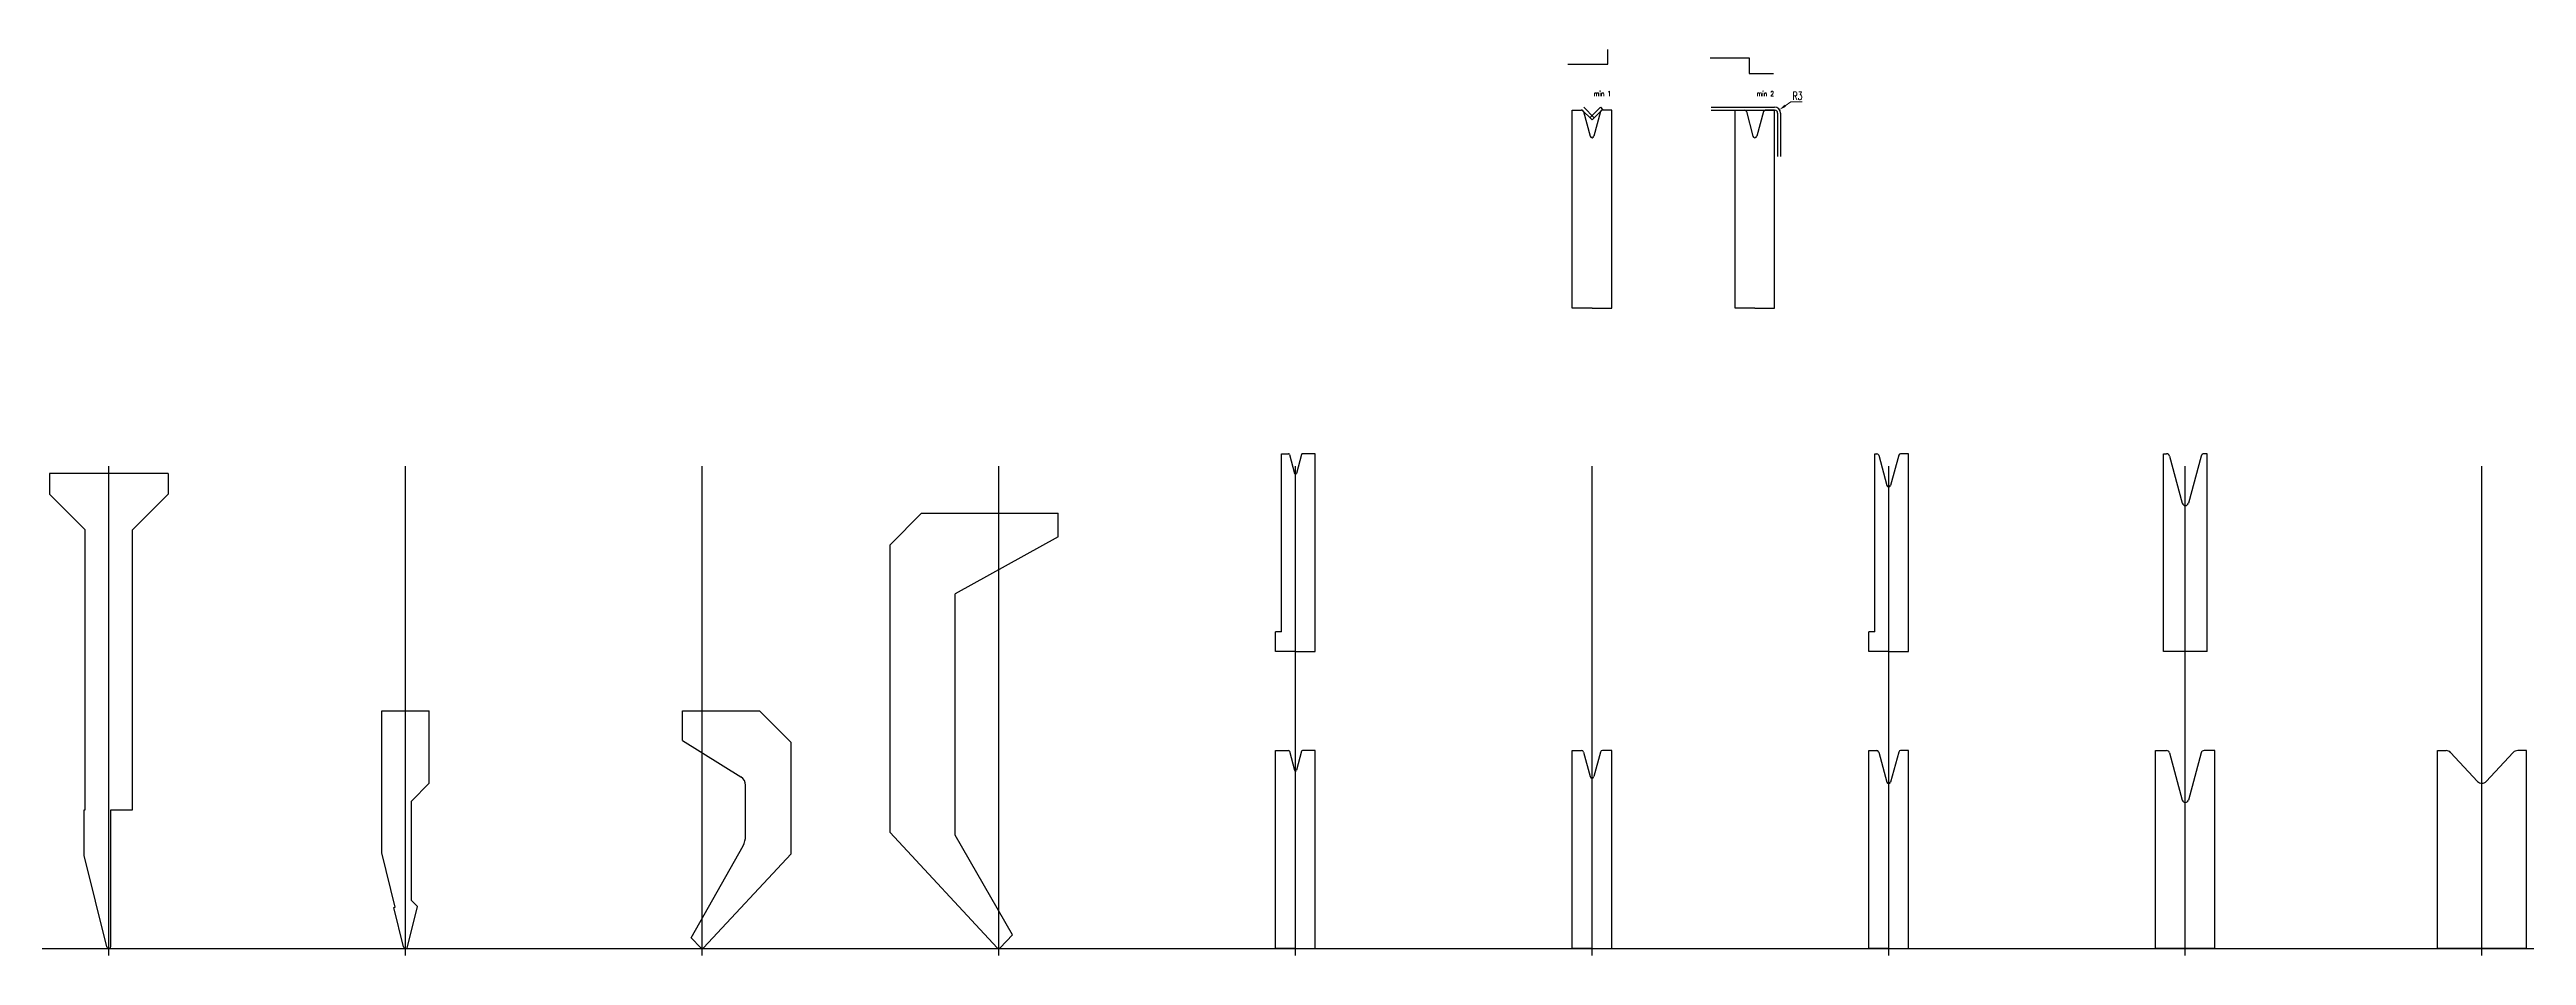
# Model space of a CAD drawing. Header units: millimetres. Extents: x 2234 to 3486, y 1086 to 1544.
import ezdxf

# ---------------------------------------------------------------- set-up
doc = ezdxf.new("R2010")
doc.units = ezdxf.units.MM
doc.layers.add('Dim', color=1, linetype='Continuous')
doc.styles.add('simpl', font='simplex.shx', dxfattribs={"width": 0.7})
doc.dimstyles.new('1', dxfattribs={"dimtxt": 4, "dimasz": 3.5, "dimexe": 1.25, "dimexo": 0, "dimgap": 1, "dimtad": 1, "dimtoh": 1, "dimdec": 3, "dimtxsty": 'simpl', "dimcen": 0, "dimclrd": 1, "dimclre": 1, "dimclrt": 5, "dimadec": 3, "dimazin": 2, "dimtfac": 1, "dimtdec": 3, "dimtofl": 0, "dimtmove": 0, "dimatfit": 3, "dimldrblk": 'DOTSMALL', "dimfxl": 0, "dimlwd": 0, "dimlwe": 0, "dimarcsym": 0})

# ---------------------------------------------------------------- blocks, each defined once
blk = doc.blocks.new('*D3')
at = {"color": 1, "linetype": 'Continuous', "lineweight": 0}
for p, q in [((3114.5, 1517.8), (3111.7, 1515.8)), ((3120.2, 1517.8), (3114.5, 1517.8))]:
    blk.add_line(p, q, dxfattribs=at)
at = {"color": 1}
blk.add_solid([(3111.3, 1516.3), (3112, 1515.3), (3108.8, 1513.8)], dxfattribs=at)
at = {"layer": 'Defpoints', "color": 0}
for p in [(3106.3, 1512.1), (3108.8, 1513.8)]:
    blk.add_point(p, dxfattribs=at)
at = {"color": 5, "insert": (3117.9, 1520.8), "char_height": 4, "attachment_point": 5, "style": 'simpl'}
blk.add_mtext('R3', dxfattribs=at)
blk = doc.blocks.new('_DotSmall')
at = {"color": 0, "linetype": 'ByBlock', "const_width": 0.5}
blk.add_lwpolyline([(-0.0625, 0, 1), (0.0625, 0, 1)], format="xyb", close=True, dxfattribs=at)

msp = doc.modelspace()

# ---------------------------------------------------------------- linework, layer by layer
at = {"color": 3}
for p, q in [((3021.9218, 1536.8151), (3021.9218, 1544.2024)), ((3001.7064, 1536.8151), (3021.9218, 1536.8151)), ((3073.6558, 1540.0742), (3093.4364, 1540.0742)), ((3093.4364, 1540.0742), (3093.4364, 1532.0351)), ((3093.4364, 1532.0351), (3105.8265, 1532.0351)), ((3013.9927, 1508.7152), (3008.7254, 1513.9822)), ((3015.0533, 1509.7759), (3009.786, 1515.0429)), ((3018.1994, 1515.0429), (3012.9321, 1509.7759)), ((3019.26, 1513.9822), (3013.9927, 1508.7152)), ((3074.231, 1515.0801), (3106.3199, 1515.0801)), ((3074.231, 1513.5801), (3106.3199, 1513.5801)), ((3107.8199, 1512.0801), (3107.8199, 1490.1026)), ((3109.3199, 1512.0801), (3109.3199, 1490.1026))]:
    msp.add_line(p, q, dxfattribs=at)
for p, q in [((3003.9927, 1413.5801), (3003.9927, 1513.5801)), ((3003.9927, 1513.5801), (3008.7254, 1513.5801)), ((3009.6913, 1512.8389), (3013.0268, 1500.3908)), ((3018.2941, 1512.8389), (3014.9586, 1500.3908)), ((3018.1994, 1515.0429), (3019.26, 1513.9822)), ((3023.9927, 1513.5801), (3019.26, 1513.5801)), ((3023.9927, 1413.5801), (3023.9927, 1513.5801)), ((3086.3199, 1413.5801), (3086.3199, 1513.5801)), ((3086.3199, 1513.5801), (3091.0525, 1513.5801)), ((3092.0185, 1512.8389), (3095.3539, 1500.3908)), ((3100.6213, 1512.8389), (3097.2858, 1500.3908)), ((3106.3199, 1513.5801), (3101.5872, 1513.5801)), ((3106.3199, 1413.5801), (3106.3199, 1513.5801)), ((3013.9927, 1413.5801), (3003.9927, 1413.5801)), ((3013.9927, 1413.5801), (3023.9927, 1413.5801)), ((3096.3199, 1413.5801), (3086.3199, 1413.5801)), ((3096.3199, 1413.5801), (3106.3199, 1413.5801)), ((2293.9927, 1329.9438), (2233.9927, 1329.9438)), ((2233.9927, 1329.9438), (2233.9927, 1319.4438)), ((2293.9927, 1329.9438), (2293.9927, 1319.4438)), ((2251.9927, 1301.4438), (2233.9927, 1319.4438)), ((2275.9927, 1301.4438), (2293.9927, 1319.4438)), ((2674.9927, 1309.9438), (2658.9927, 1293.9438)), ((2674.9927, 1309.9438), (2743.9927, 1309.9438)), ((2743.9927, 1297.9438), (2743.9927, 1309.9438)), ((2251.9927, 1159.9438), (2251.9927, 1301.4438)), ((2275.9927, 1159.9438), (2275.9927, 1301.4438)), ((2658.9927, 1148.4578), (2658.9927, 1293.9438)), ((2743.9927, 1297.9438), (2691.9927, 1269.1486)), ((2691.9927, 1147.1486), (2691.9927, 1269.1486)), ((2401.9927, 1138.2464), (2401.9927, 1209.9438)), ((2401.9927, 1209.9438), (2425.9927, 1209.9438)), ((2425.9927, 1173.4438), (2425.9927, 1209.9438)), ((2553.9927, 1194.9438), (2553.9927, 1209.9438)), ((2553.9927, 1209.9438), (2592.9927, 1209.9438)), ((2592.9927, 1209.9438), (2608.9927, 1193.9438)), ((2553.9927, 1194.9438), (2583.6219, 1176.6266)), ((2608.9927, 1137.7341), (2608.9927, 1193.9438)), ((2853.9927, 1089.9438), (2853.9927, 1189.9438)), ((2853.9927, 1189.9438), (2860.4591, 1189.9438)), ((2873.9927, 1189.9438), (2867.5264, 1189.9438)), ((2873.9927, 1089.9438), (2873.9927, 1189.9438)), ((3003.9927, 1089.9438), (3003.9927, 1189.9438)), ((3003.9927, 1189.9438), (3008.7254, 1189.9438)), ((3023.9927, 1189.9438), (3019.26, 1189.9438)), ((3023.9927, 1089.9438), (3023.9927, 1189.9438)), ((3153.9927, 1089.9438), (3153.9927, 1189.9438)), ((3153.9927, 1189.9438), (3157.9754, 1189.9438)), ((3173.9927, 1189.9438), (3170.01, 1189.9438)), ((3173.9927, 1089.9438), (3173.9927, 1189.9438)), ((3298.9927, 1089.9438), (3298.9927, 1189.9438)), ((3298.9927, 1189.9438), (3304.515, 1189.9438)), ((3328.9927, 1189.9438), (3323.4704, 1189.9438)), ((3328.9927, 1089.9438), (3328.9927, 1189.9438)), ((3441.4927, 1089.9438), (3441.4927, 1189.9438)), ((3441.4927, 1189.9438), (3445.9383, 1189.9438)), ((3486.4927, 1189.9438), (3482.0472, 1189.9438)), ((3486.4927, 1089.9438), (3486.4927, 1189.9438)), ((2860.942, 1189.5732), (2863.5098, 1179.9903)), ((2867.0434, 1189.5732), (2864.4757, 1179.9903)), ((3009.6913, 1189.2026), (3013.0268, 1176.7544)), ((3018.2941, 1189.2026), (3014.9586, 1176.7544)), ((3158.9413, 1189.2026), (3163.0268, 1173.9554)), ((3169.0441, 1189.2026), (3164.9586, 1173.9554)), ((3306.0605, 1188.7579), (3312.4472, 1164.9222)), ((3321.925, 1188.7579), (3315.5382, 1164.9222)), ((3461.7987, 1174.3344), (3448.1323, 1188.9898)), ((3466.1868, 1174.3344), (3479.8531, 1188.9898)), ((2416.9927, 1164.4438), (2425.9927, 1173.4438)), ((2585.9927, 1146.786), (2585.9927, 1172.3737)), ((2251.4927, 1136.945), (2251.4927, 1159.9438)), ((2251.4927, 1159.9438), (2251.9927, 1159.9438)), ((2264.9927, 1090.9438), (2264.9927, 1159.9438)), ((2264.9927, 1159.9438), (2275.9927, 1159.9438)), ((2416.9927, 1114.1287), (2416.9927, 1164.4438)), ((2558.4874, 1095.3812), (2584.7034, 1141.8743)), ((2713.2614, 1090.2618), (2658.9927, 1148.4578)), ((2720.8621, 1096.844), (2691.9927, 1147.1486)), ((2263.0224, 1090.7019), (2251.4927, 1136.945)), ((2408.8393, 1110.7865), (2401.9927, 1138.2464)), ((2564.7241, 1090.2618), (2608.9927, 1137.7341)), ((2408.063, 1110.5929), (2408.8393, 1110.7865)), ((2413.0224, 1090.7019), (2408.063, 1110.5929)), ((2414.963, 1090.7019), (2420.0434, 1111.0781)), ((2420.0434, 1111.0781), (2416.9927, 1114.1287)), ((2563.2614, 1090.2618), (2558.4874, 1095.3812)), ((2714.7241, 1090.2618), (2720.8621, 1096.844)), ((2863.9927, 1089.9438), (2853.9927, 1089.9438)), ((2863.9927, 1089.9438), (2873.9927, 1089.9438)), ((3013.9927, 1089.9438), (3003.9927, 1089.9438)), ((3013.9927, 1089.9438), (3023.9927, 1089.9438)), ((3163.9927, 1089.9438), (3153.9927, 1089.9438)), ((3163.9927, 1089.9438), (3173.9927, 1089.9438)), ((3328.9927, 1089.9438), (3298.9927, 1089.9438)), ((3486.4927, 1089.9438), (3441.4927, 1089.9438))]:
    msp.add_line(p, q)
at = {"color": 1}
for p, q in [((2856.9927, 1339.9438), (2860.4591, 1339.9438)), ((2856.9927, 1249.9438), (2856.9927, 1339.9438)), ((2860.942, 1339.5732), (2863.5098, 1329.9903)), ((2867.0434, 1339.5732), (2864.4757, 1329.9903)), ((2873.9927, 1339.9438), (2867.5264, 1339.9438)), ((2873.9927, 1239.9438), (2873.9927, 1339.9438)), ((3156.9927, 1339.9438), (3157.9754, 1339.9438)), ((3156.9927, 1249.9438), (3156.9927, 1339.9438)), ((3158.9413, 1339.2026), (3163.0268, 1323.9554)), ((3169.0441, 1339.2026), (3164.9586, 1323.9554)), ((3173.9927, 1339.9438), (3170.01, 1339.9438)), ((3173.9927, 1239.9438), (3173.9927, 1339.9438)), ((2853.9927, 1239.9438), (2853.9927, 1249.9438)), ((2856.9927, 1249.9438), (2853.9927, 1249.9438)), ((3153.9927, 1239.9438), (3153.9927, 1249.9438)), ((3156.9927, 1249.9438), (3153.9927, 1249.9438)), ((2863.9927, 1239.9438), (2853.9927, 1239.9438)), ((2863.9927, 1239.9438), (2873.9927, 1239.9438)), ((3163.9927, 1239.9438), (3153.9927, 1239.9438)), ((3163.9927, 1239.9438), (3173.9927, 1239.9438))]:
    msp.add_line(p, q, dxfattribs=at)
for centre, radius, start, end in [((3008.7254, 1512.5801), 1, 15, 90), ((3019.26, 1512.5801), 1, 90, 165), ((3091.0525, 1512.5801), 1, 15, 90), ((3101.5872, 1512.5801), 1, 90, 165), ((3013.9927, 1500.6496), 1, 195, 345), ((3096.3199, 1500.6496), 1, 195, 345), ((2863.9927, 1330.1197), 0.5, 195, 345), ((3163.9927, 1324.2142), 1, 195, 345), ((2860.4591, 1189.4438), 0.5, 15, 90), ((2867.5264, 1189.4438), 0.5, 90, 165), ((3008.7254, 1188.9438), 1, 15, 90), ((3019.26, 1188.9438), 1, 90, 165), ((3157.9754, 1188.9438), 1, 15, 90), ((3170.01, 1188.9438), 1, 90, 165), ((3304.515, 1188.3438), 1.6, 14.9999999, 90), ((3323.4704, 1188.3438), 1.6, 90, 164.9999999), ((3445.9383, 1186.9438), 3, 43, 90), ((3482.0472, 1186.9438), 3, 90, 137), ((2863.9927, 1180.1197), 0.5, 195, 345), ((2580.9927, 1172.3737), 5, 0, 58.2750565), ((3013.9927, 1177.0132), 1, 195, 345), ((3163.9927, 1174.2142), 1, 195, 345), ((3313.9927, 1165.3363), 1.6, 194.9999999, 344.9999999), ((3463.9927, 1176.3804), 3, 223, 317), ((2575.9927, 1146.786), 10, 330.5826975, 0), ((2263.9927, 1090.9438), 1, 194, 0), ((2413.9927, 1090.9438), 1, 194, 346), ((2563.9927, 1090.9438), 1, 227, 313), ((2713.9927, 1090.9438), 1, 223, 317)]:
    msp.add_arc(centre, radius, start, end)
at = {"color": 3}
for radius in [3, 1.5]:
    msp.add_arc((3106.3199, 1512.0801), radius, 0, 90, dxfattribs=at)
at = {"color": 1}
for centre, radius, start, end in [((2860.4591, 1339.4438), 0.5, 15, 90), ((2867.5264, 1339.4438), 0.5, 90, 165), ((3157.9754, 1338.9438), 1, 15, 90), ((3170.01, 1338.9438), 1, 90, 165)]:
    msp.add_arc(centre, radius, start, end, dxfattribs=at)
at = {"layer": 'Dim'}
for p, q in [((2263.9927, 1086.4067), (2263.9927, 1333.6906)), ((2413.9927, 1086.4067), (2413.9927, 1333.6906)), ((2563.9927, 1086.4067), (2563.9927, 1333.6906)), ((2713.9927, 1086.4067), (2713.9927, 1333.6906)), ((2863.9927, 1086.4067), (2863.9927, 1333.6906)), ((3013.9927, 1086.4067), (3013.9927, 1333.6906)), ((3163.9927, 1086.4067), (3163.9927, 1333.6906)), ((3302.9927, 1239.9438), (3302.9927, 1339.9438)), ((3302.9927, 1339.9438), (3304.515, 1339.9438)), ((3306.0605, 1338.7579), (3312.4472, 1314.9222)), ((3313.9927, 1086.4067), (3313.9927, 1333.6906)), ((3321.925, 1338.7579), (3315.5382, 1314.9222)), ((3324.9927, 1339.9438), (3323.4704, 1339.9438)), ((3324.9927, 1239.9438), (3324.9927, 1339.9438)), ((3463.9927, 1086.4067), (3463.9927, 1333.6906)), ((3324.9927, 1239.9438), (3302.9927, 1239.9438))]:
    msp.add_line(p, q, dxfattribs=at)
msp.add_xline((2179.2612, 1089.9438), (1, 0), dxfattribs=at)
for centre, start, end in [((3304.515, 1338.3438), 14.9999999, 90), ((3323.4704, 1338.3438), 90, 164.9999999), ((3313.9927, 1315.3363), 194.9999999, 344.9999999)]:
    msp.add_arc(centre, 1.6, start, end, dxfattribs=at)

# ---------------------------------------------------------------- texts
at = {"style": 'simpl', "width": 0.7}
for s, p in [('min 1', (3014.8726, 1520.6052)), ('min 2', (3097.1997, 1520.6052))]:
    msp.add_text(s, height=2.58037, dxfattribs=at).set_placement(p)

# ---------------------------------------------------------------- dimensions: what is measured, and where the dimension line sits
at = {"color": 3}
dim = msp.add_radius_dim(center=(3106.3199, 1512.0801), mpoint=(3108.7809, 1513.7958), dimstyle='1', dxfattribs=at)
dim.commit()
dim.dimension.update_dxf_attribs({"geometry": '*D3', "text_midpoint": (3117.8566, 1520.7989)})

doc.saveas('drawing.dxf')
